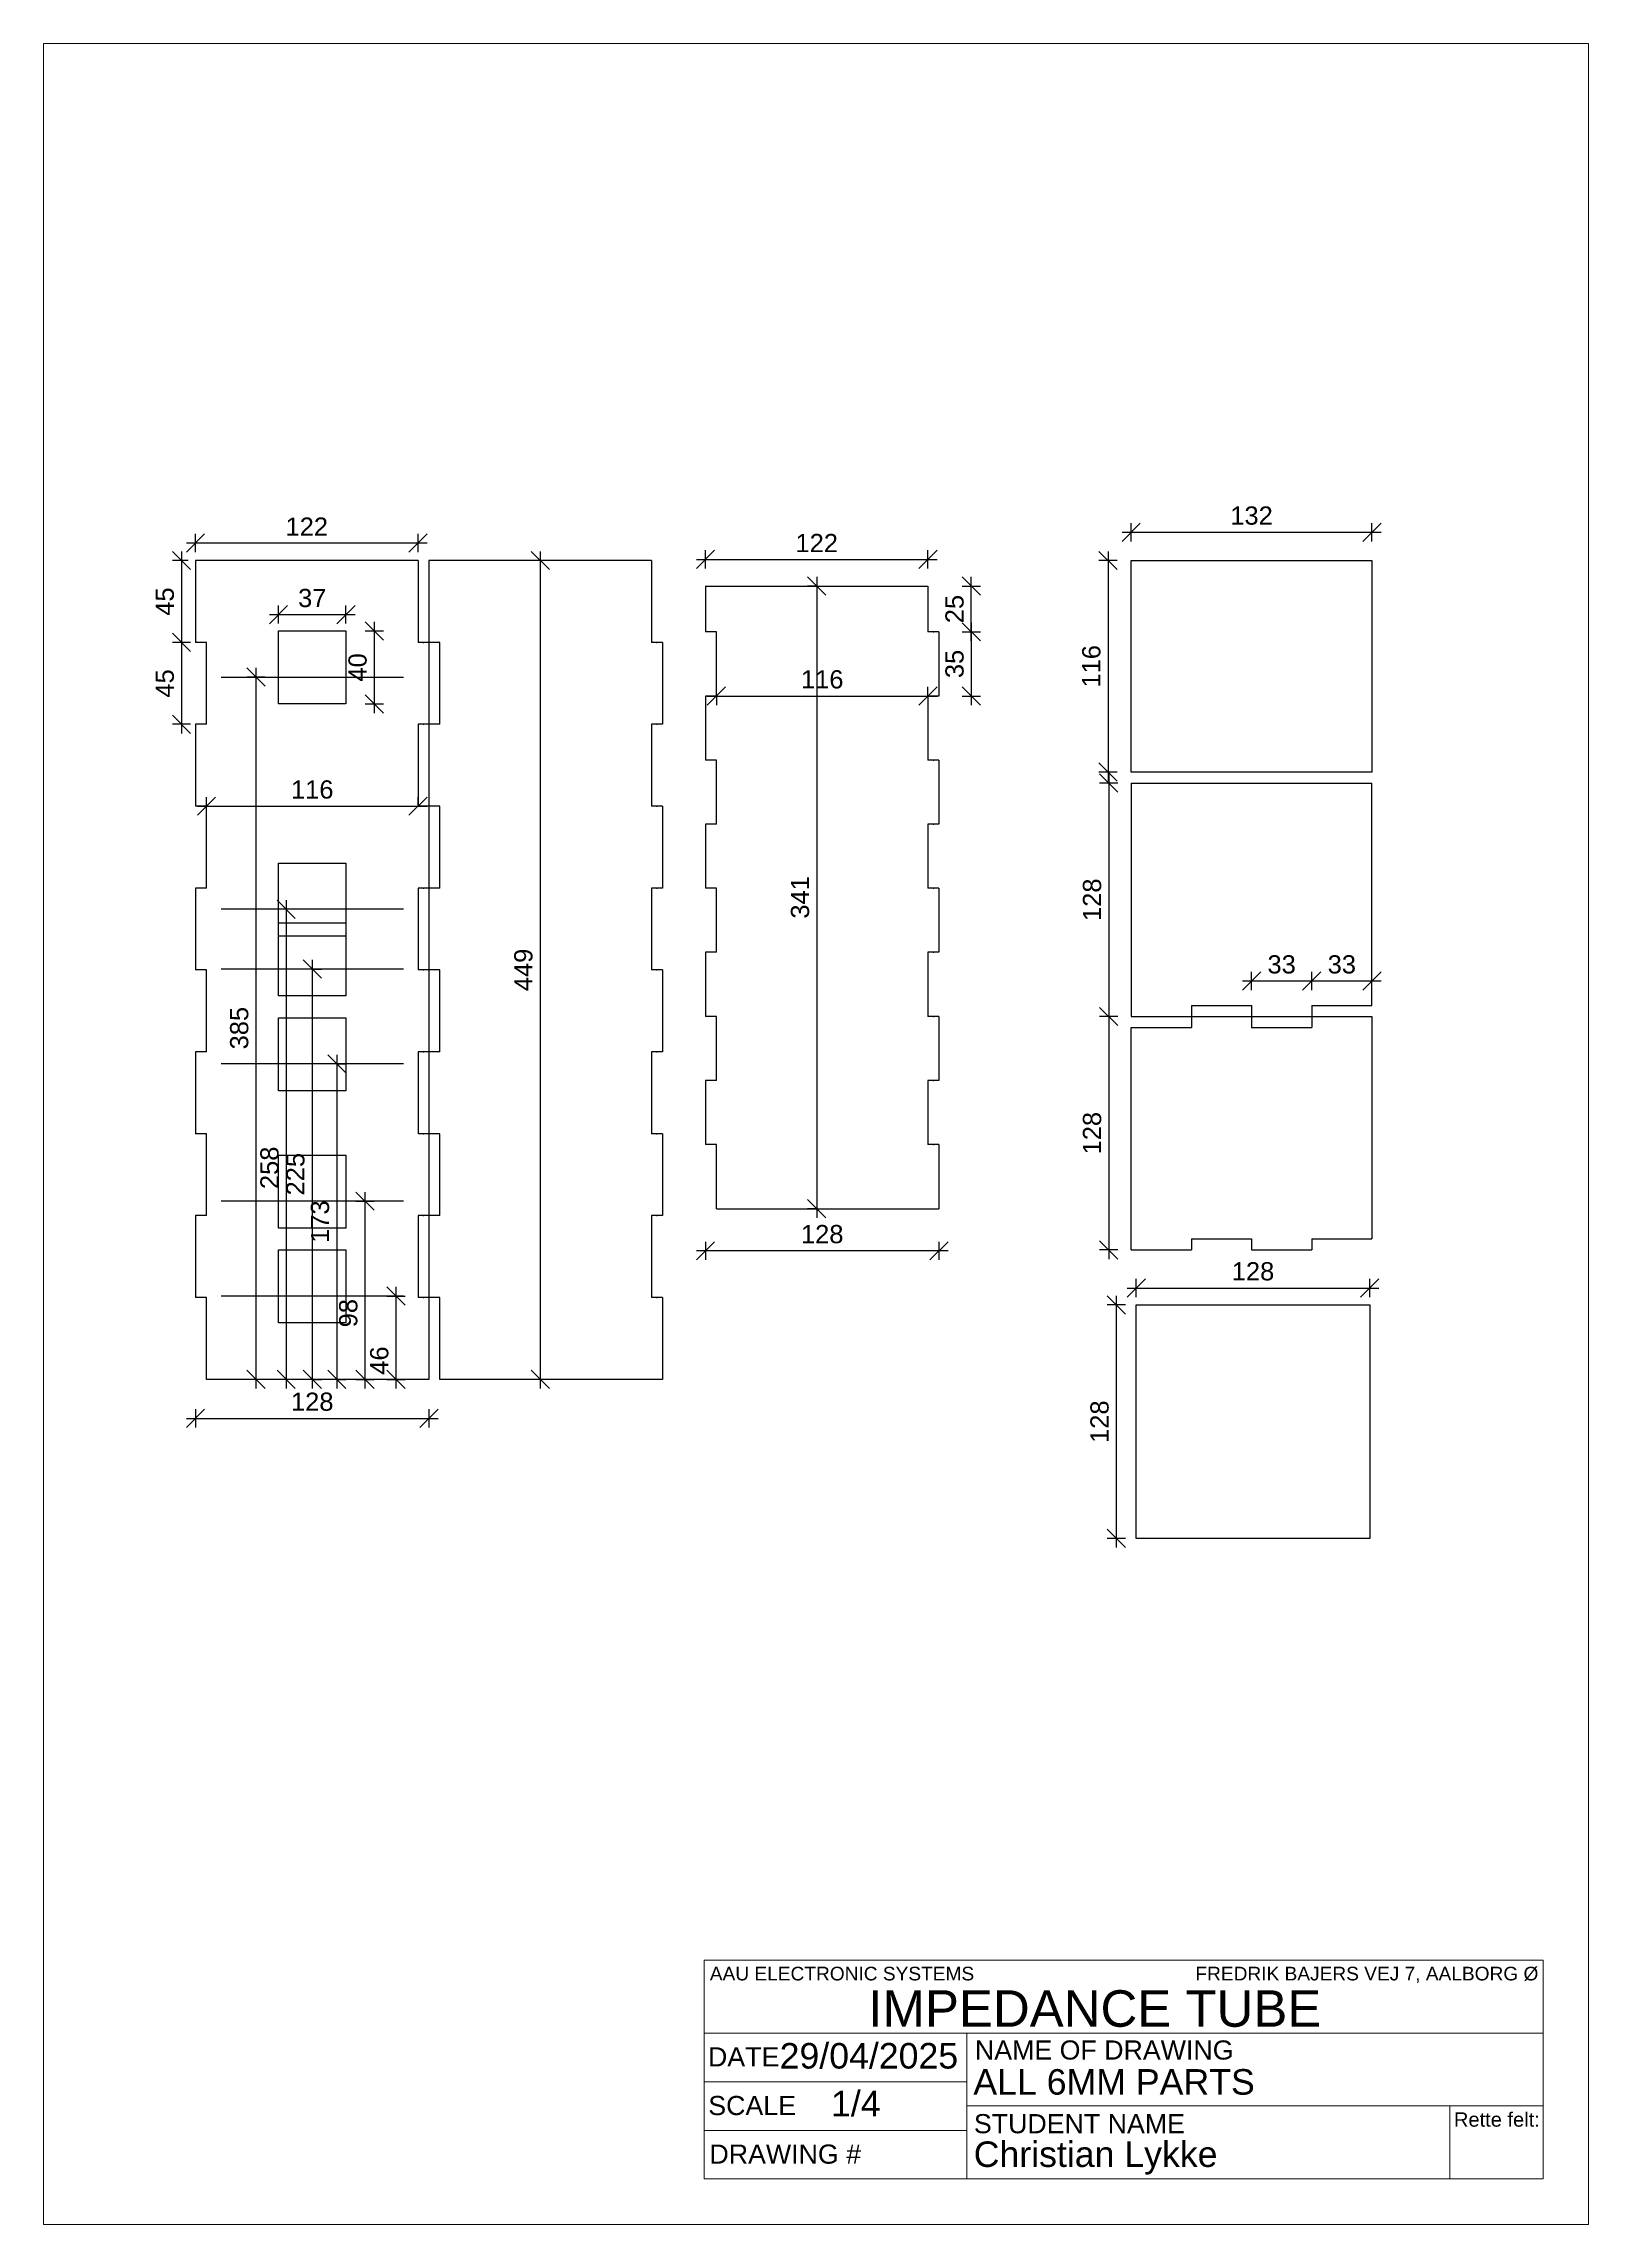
# Paper-space layout 'A4 stående' of a CAD drawing. Header units: millimetres. Extents: x -6 to 206, y -5 to 294.
# The model-space entities are those that its viewports show. They can reach past a viewport. Long polylines and large blocks are cut down to what shows.
import ezdxf

# ---------------------------------------------------------------- set-up
doc = ezdxf.new("R2010")
doc.units = ezdxf.units.MM
doc.layers.get('0').update_dxf_attribs({"lineweight": 25})
for name, color, linetype, lineweight in [('Mållinje (Afsætning af mål)', 4, 'Continuous', 9), ('Tegnehoved', 31, 'Continuous', 15), ('Tyk fuldstregslinje (Optegning)', 7, 'Continuous', 30), ('Tynd fuldstregslinje (Projektionslinje)', 30, 'Continuous', 9)]:
    doc.layers.add(name, color=color, linetype=linetype, lineweight=lineweight)
doc.layers.add('Usynling-linie-i-AutoCAD', color=4, linetype='Continuous', lineweight=9, plot=False)
doc.styles.add('Annotative', font='arial.ttf')
doc.dimstyles.new('Annotative', dxfattribs={"dimscale": 0, "dimtxt": 2.5, "dimasz": 2.5, "dimexe": 1.25, "dimexo": 1, "dimgap": 1, "dimtad": 1, "dimdec": 0, "dimzin": 0, "dimtxsty": 'Annotative', "dimblk": 'OBLIQUE', "dimcen": 1, "dimdle": 1.25, "dimadec": 0, "dimazin": 0, "dimtfac": 1, "dimtdec": 0, "dimtofl": 0, "dimtmove": 0, "dimatfit": 3, "dimfxl": 1.25, "dimfxlon": 1, "dimtolj": 1, "dimtzin": 0, "dimarcsym": 0})

# ---------------------------------------------------------------- blocks, each defined once
blk = doc.blocks.new('Tegningshoved 2013')
at = {"layer": 'Tegnehoved', "color": 7}
for p, q in [((-83.72, 16.86), (-119.73, 16.86)), ((-83.72, 10.19), (-119.73, 10.19))]:
    blk.add_line(p, q, dxfattribs=at)
blk.add_lwpolyline([(-119.73, 3.53), (-119.73, 33.53), (-4.73, 33.53), (-4.73, 3.53)], close=True, dxfattribs=at)
for points in [[(-119.73, 23.53), (-4.73, 23.53), (-4.73, 13.53), (-83.72, 13.53)], [(-83.72, 3.53), (-83.72, 23.53)], [(-17.49, 3.53), (-17.49, 13.53)]]:
    blk.add_lwpolyline(points, dxfattribs=at)
at = {"layer": 'Tegnehoved', "color": 7, "style": 'Annotative'}
for s, height, p in [('AAU ELECTRONIC SYSTEMS', 1.875, (-118.94, 30.74)), ('FREDRIK BAJERS VEJ 7, AALBORG Ø', 1.875, (-52.38, 30.74)), ('IMPEDANCE TUBE', 5, (-97.21, 24.39)), ('DATE', 2.625, (-119.19, 18.95)), ('NAME OF DRAWING', 2.625, (-82.6, 19.89)), ('SCALE', 2.625, (-119.15, 12.28)), ('STUDENT NAME', 2.625, (-82.74, 9.79)), ('Rette felt:', 1.9688, (-16.94, 10.69)), ('DRAWING #', 2.625, (-118.99, 5.62))]:
    blk.add_text(s, height=height, dxfattribs=at).set_placement(p)
for tag, p in [('DATO', (-109.37, 18.66)), ('EMNE', (-82.82, 15.08)), ('MÅL', (-102.33, 12.11)), ('TEGN', (-97.3, 5.36)), ('NAVN', (-82.77, 5.17))]:
    blk.add_attdef(tag, p, '', height=3.5, dxfattribs=at)
blk = doc.blocks.new('_Oblique')
at = {"color": 0, "linetype": 'ByBlock', "lineweight": -2}
blk.add_line((-0.5, -0.5), (0.5, 0.5), dxfattribs=at)
blk = doc.blocks.new('*D103')
at = {"layer": 'Defpoints', "color": 0, "transparency": 16777216}
for p in [(29242.2, 4450.3), (29242.2, 4404.6), (29274.6, 4404.6)]:
    blk.add_point(p, dxfattribs=at)
at = {"layer": 'Mållinje (Afsætning af mål)', "color": 0, "lineweight": -2, "transparency": 16777216}
for p, q in [((29269.6, 4450.3), (29279.6, 4450.3)), ((29274.6, 4455.3), (29274.6, 4399.6)), ((29269.6, 4404.6), (29279.6, 4404.6))]:
    blk.add_line(p, q, dxfattribs=at)
at = {"layer": 'Mållinje (Afsætning af mål)', "color": 0, "lineweight": -2, "transparency": 16777216, "xscale": 10, "yscale": 10, "zscale": 10}
for p, rotation in [((29274.6, 4450.3), 90), ((29274.6, 4404.6), 270)]:
    blk.add_blockref('_Oblique', p, dxfattribs=dict(at, rotation=rotation))
at = {"layer": 'Mållinje (Afsætning af mål)', "color": 0, "transparency": 16777216, "insert": (29265.5, 4414.9), "char_height": 10, "attachment_point": 5, "rotation": 90, "style": 'Annotative'}
blk.add_mtext('\\A1;46', dxfattribs=at)
blk = doc.blocks.new('*D100')
at = {"layer": 'Defpoints', "color": 0, "transparency": 16777216}
for p in [(29242.2, 4502.3), (29242.2, 4404.6), (29257.6, 4404.6)]:
    blk.add_point(p, dxfattribs=at)
at = {"layer": 'Mållinje (Afsætning af mål)', "color": 0, "lineweight": -2, "transparency": 16777216}
for p, q in [((29252.6, 4502.3), (29262.6, 4502.3)), ((29257.6, 4507.3), (29257.6, 4399.6)), ((29252.6, 4404.6), (29262.6, 4404.6))]:
    blk.add_line(p, q, dxfattribs=at)
at = {"layer": 'Mållinje (Afsætning af mål)', "color": 0, "lineweight": -2, "transparency": 16777216, "xscale": 10, "yscale": 10, "zscale": 10}
for p, rotation in [((29257.6, 4502.3), 90), ((29257.6, 4404.6), 270)]:
    blk.add_blockref('_Oblique', p, dxfattribs=dict(at, rotation=rotation))
at = {"layer": 'Mållinje (Afsætning af mål)', "color": 0, "transparency": 16777216, "insert": (29248.5, 4440.9), "char_height": 10, "attachment_point": 5, "rotation": 90, "style": 'Annotative'}
blk.add_mtext('\\A1;98', dxfattribs=at)
blk = doc.blocks.new('*D101')
at = {"layer": 'Defpoints', "color": 0, "transparency": 16777216}
for p in [(29242.2, 4577.6), (29242.2, 4404.6), (29242.2, 4404.6)]:
    blk.add_point(p, dxfattribs=at)
at = {"layer": 'Mållinje (Afsætning af mål)', "color": 0, "lineweight": -2, "transparency": 16777216}
for p, q in [((29242.2, 4582.6), (29242.2, 4399.6)), ((29242.2, 4577.6), (29247.2, 4577.6)), ((29242.2, 4404.6), (29247.2, 4404.6))]:
    blk.add_line(p, q, dxfattribs=at)
at = {"layer": 'Mållinje (Afsætning af mål)', "color": 0, "lineweight": -2, "transparency": 16777216, "xscale": 10, "yscale": 10, "zscale": 10}
for p, rotation in [((29242.2, 4577.6), 90), ((29242.2, 4404.6), 270)]:
    blk.add_blockref('_Oblique', p, dxfattribs=dict(at, rotation=rotation))
at = {"layer": 'Mållinje (Afsætning af mål)', "color": 0, "transparency": 16777216, "insert": (29233, 4491.1), "char_height": 10, "attachment_point": 5, "rotation": 90, "style": 'Annotative'}
blk.add_mtext('\\A1;173', dxfattribs=at)
blk = doc.blocks.new('*D102')
at = {"layer": 'Defpoints', "color": 0, "transparency": 16777216}
for p in [(29228.7, 4629.6), (29228.7, 4404.6), (29228.7, 4404.6)]:
    blk.add_point(p, dxfattribs=at)
at = {"layer": 'Mållinje (Afsætning af mål)', "color": 0, "lineweight": -2, "transparency": 16777216}
for p, q in [((29228.7, 4634.6), (29228.7, 4399.6)), ((29228.7, 4629.6), (29233.7, 4629.6)), ((29228.7, 4404.6), (29233.7, 4404.6))]:
    blk.add_line(p, q, dxfattribs=at)
at = {"layer": 'Mållinje (Afsætning af mål)', "color": 0, "lineweight": -2, "transparency": 16777216, "xscale": 10, "yscale": 10, "zscale": 10}
for p, rotation in [((29228.7, 4629.6), 90), ((29228.7, 4404.6), 270)]:
    blk.add_blockref('_Oblique', p, dxfattribs=dict(at, rotation=rotation))
at = {"layer": 'Mållinje (Afsætning af mål)', "color": 0, "transparency": 16777216, "insert": (29219.5, 4517.1), "char_height": 10, "attachment_point": 5, "rotation": 90, "style": 'Annotative'}
blk.add_mtext('\\A1;225', dxfattribs=at)
blk = doc.blocks.new('*D104')
at = {"layer": 'Defpoints', "color": 0, "transparency": 16777216}
for p in [(29228.7, 4662.4), (29214.4, 4404.6), (29228.7, 4404.6)]:
    blk.add_point(p, dxfattribs=at)
at = {"layer": 'Mållinje (Afsætning af mål)', "color": 0, "lineweight": -2, "transparency": 16777216}
for p, q in [((29214.4, 4667.4), (29214.4, 4399.6)), ((29219.4, 4662.4), (29209.4, 4662.4)), ((29219.4, 4404.6), (29209.4, 4404.6))]:
    blk.add_line(p, q, dxfattribs=at)
at = {"layer": 'Mållinje (Afsætning af mål)', "color": 0, "lineweight": -2, "transparency": 16777216, "xscale": 10, "yscale": 10, "zscale": 10}
for p, rotation in [((29214.4, 4662.4), 90), ((29214.4, 4404.6), 270)]:
    blk.add_blockref('_Oblique', p, dxfattribs=dict(at, rotation=rotation))
at = {"layer": 'Mållinje (Afsætning af mål)', "color": 0, "transparency": 16777216, "insert": (29205.3, 4520.6), "char_height": 10, "attachment_point": 5, "rotation": 90, "style": 'Annotative'}
blk.add_mtext('\\A1;258', dxfattribs=at)
blk = doc.blocks.new('*D105')
at = {"layer": 'Defpoints', "color": 0, "transparency": 16777216}
for p in [(29228.7, 4789.7), (29197.8, 4404.6), (29228.7, 4404.6)]:
    blk.add_point(p, dxfattribs=at)
at = {"layer": 'Mållinje (Afsætning af mål)', "color": 0, "lineweight": -2, "transparency": 16777216}
for p, q in [((29202.8, 4789.7), (29192.8, 4789.7)), ((29197.8, 4794.7), (29197.8, 4399.6)), ((29202.8, 4404.6), (29192.8, 4404.6))]:
    blk.add_line(p, q, dxfattribs=at)
at = {"layer": 'Mållinje (Afsætning af mål)', "color": 0, "lineweight": -2, "transparency": 16777216, "xscale": 10, "yscale": 10, "zscale": 10}
for p, rotation in [((29197.8, 4789.7), 90), ((29197.8, 4404.6), 270)]:
    blk.add_blockref('_Oblique', p, dxfattribs=dict(at, rotation=rotation))
at = {"layer": 'Mållinje (Afsætning af mål)', "color": 0, "transparency": 16777216, "insert": (29188.7, 4597.2), "char_height": 10, "attachment_point": 5, "rotation": 90, "style": 'Annotative'}
blk.add_mtext('\\A1;385', dxfattribs=at)
blk = doc.blocks.new('*D107')
at = {"layer": 'Defpoints', "color": 0, "transparency": 16777216}
for p in [(29164.7, 4863.2), (29164.7, 4853.6), (29286.7, 4853.6)]:
    blk.add_point(p, dxfattribs=at)
at = {"layer": 'Mållinje (Afsætning af mål)', "color": 0, "lineweight": -2, "transparency": 16777216}
for p, q in [((29164.7, 4858.2), (29164.7, 4868.2)), ((29286.7, 4858.2), (29286.7, 4868.2)), ((29291.7, 4863.2), (29159.7, 4863.2))]:
    blk.add_line(p, q, dxfattribs=at)
at = {"layer": 'Mållinje (Afsætning af mål)', "color": 0, "lineweight": -2, "transparency": 16777216, "xscale": 10, "yscale": 10, "zscale": 10, "rotation": 180}
blk.add_blockref('_Oblique', (29164.7, 4863.2), dxfattribs=at)
at = {"layer": 'Mållinje (Afsætning af mål)', "color": 0, "lineweight": -2, "transparency": 16777216, "xscale": 10, "yscale": 10, "zscale": 10}
blk.add_blockref('_Oblique', (29286.7, 4863.2), dxfattribs=at)
at = {"layer": 'Mållinje (Afsætning af mål)', "color": 0, "transparency": 16777216, "insert": (29225.7, 4872.2), "char_height": 10, "attachment_point": 5, "style": 'Annotative'}
blk.add_mtext('\\A1;122', dxfattribs=at)
blk = doc.blocks.new('*D109')
at = {"layer": 'Defpoints', "color": 0, "transparency": 16777216}
for p in [(29353.7, 4853.6), (29353.7, 4404.6), (29353.7, 4404.6)]:
    blk.add_point(p, dxfattribs=at)
at = {"layer": 'Mållinje (Afsætning af mål)', "color": 0, "lineweight": -2, "transparency": 16777216}
for p, q in [((29353.7, 4858.6), (29353.7, 4399.6)), ((29353.7, 4853.6), (29348.7, 4853.6)), ((29353.7, 4404.6), (29348.7, 4404.6))]:
    blk.add_line(p, q, dxfattribs=at)
at = {"layer": 'Mållinje (Afsætning af mål)', "color": 0, "lineweight": -2, "transparency": 16777216, "xscale": 10, "yscale": 10, "zscale": 10}
for p, rotation in [((29353.7, 4853.6), 90), ((29353.7, 4404.6), 270)]:
    blk.add_blockref('_Oblique', p, dxfattribs=dict(at, rotation=rotation))
at = {"layer": 'Mållinje (Afsætning af mål)', "color": 0, "transparency": 16777216, "insert": (29344.5, 4629.1), "char_height": 10, "attachment_point": 5, "rotation": 90, "style": 'Annotative'}
blk.add_mtext('\\A1;449', dxfattribs=at)
blk = doc.blocks.new('*D110')
at = {"layer": 'Defpoints', "color": 0, "transparency": 16777216}
for p in [(29164.7, 4853.6), (29157, 4808.7), (29164.7, 4808.7)]:
    blk.add_point(p, dxfattribs=at)
at = {"layer": 'Mållinje (Afsætning af mål)', "color": 0, "lineweight": -2, "transparency": 16777216}
for p, q in [((29157, 4858.6), (29157, 4803.7)), ((29160.7, 4853.6), (29152, 4853.6)), ((29160.7, 4808.7), (29152, 4808.7))]:
    blk.add_line(p, q, dxfattribs=at)
at = {"layer": 'Mållinje (Afsætning af mål)', "color": 0, "lineweight": -2, "transparency": 16777216, "xscale": 10, "yscale": 10, "zscale": 10}
for p, rotation in [((29157, 4853.6), 90), ((29157, 4808.7), 270)]:
    blk.add_blockref('_Oblique', p, dxfattribs=dict(at, rotation=rotation))
at = {"layer": 'Mållinje (Afsætning af mål)', "color": 0, "transparency": 16777216, "insert": (29147.9, 4831.1), "char_height": 10, "attachment_point": 5, "rotation": 90, "style": 'Annotative'}
blk.add_mtext('\\A1;45', dxfattribs=at)
blk = doc.blocks.new('*D111')
at = {"layer": 'Defpoints', "color": 0, "transparency": 16777216}
for p in [(29170.7, 4808.7), (29157, 4763.8), (29170.7, 4763.8)]:
    blk.add_point(p, dxfattribs=at)
at = {"layer": 'Mållinje (Afsætning af mål)', "color": 0, "lineweight": -2, "transparency": 16777216}
for p, q in [((29162, 4808.7), (29152, 4808.7)), ((29157, 4813.7), (29157, 4758.8)), ((29162, 4763.8), (29152, 4763.8))]:
    blk.add_line(p, q, dxfattribs=at)
at = {"layer": 'Mållinje (Afsætning af mål)', "color": 0, "lineweight": -2, "transparency": 16777216, "xscale": 10, "yscale": 10, "zscale": 10}
for p, rotation in [((29157, 4808.7), 90), ((29157, 4763.8), 270)]:
    blk.add_blockref('_Oblique', p, dxfattribs=dict(at, rotation=rotation))
at = {"layer": 'Mållinje (Afsætning af mål)', "color": 0, "transparency": 16777216, "insert": (29147.9, 4786.2), "char_height": 10, "attachment_point": 5, "rotation": 90, "style": 'Annotative'}
blk.add_mtext('\\A1;45', dxfattribs=at)
blk = doc.blocks.new('*D112')
at = {"layer": 'Defpoints', "color": 0, "transparency": 16777216}
for p in [(29210.2, 4823.9), (29210.2, 4815), (29247.2, 4815)]:
    blk.add_point(p, dxfattribs=at)
at = {"layer": 'Mållinje (Afsætning af mål)', "color": 0, "lineweight": -2, "transparency": 16777216}
for p, q in [((29252.2, 4823.9), (29205.2, 4823.9)), ((29210.2, 4819), (29210.2, 4828.9)), ((29247.2, 4819), (29247.2, 4828.9))]:
    blk.add_line(p, q, dxfattribs=at)
at = {"layer": 'Mållinje (Afsætning af mål)', "color": 0, "lineweight": -2, "transparency": 16777216, "xscale": 10, "yscale": 10, "zscale": 10, "rotation": 180}
blk.add_blockref('_Oblique', (29210.2, 4823.9), dxfattribs=at)
at = {"layer": 'Mållinje (Afsætning af mål)', "color": 0, "lineweight": -2, "transparency": 16777216, "xscale": 10, "yscale": 10, "zscale": 10}
blk.add_blockref('_Oblique', (29247.2, 4823.9), dxfattribs=at)
at = {"layer": 'Mållinje (Afsætning af mål)', "color": 0, "transparency": 16777216, "insert": (29228.7, 4833), "char_height": 10, "attachment_point": 5, "style": 'Annotative'}
blk.add_mtext('\\A1;37', dxfattribs=at)
blk = doc.blocks.new('*D113')
at = {"layer": 'Defpoints', "color": 0, "transparency": 16777216}
for p in [(29247.2, 4815), (29247.2, 4775), (29262.7, 4775)]:
    blk.add_point(p, dxfattribs=at)
at = {"layer": 'Mållinje (Afsætning af mål)', "color": 0, "lineweight": -2, "transparency": 16777216}
for p, q in [((29262.7, 4820), (29262.7, 4770)), ((29257.7, 4815), (29267.7, 4815)), ((29257.7, 4775), (29267.7, 4775))]:
    blk.add_line(p, q, dxfattribs=at)
at = {"layer": 'Mållinje (Afsætning af mål)', "color": 0, "lineweight": -2, "transparency": 16777216, "xscale": 10, "yscale": 10, "zscale": 10}
for p, rotation in [((29262.7, 4815), 90), ((29262.7, 4775), 270)]:
    blk.add_blockref('_Oblique', p, dxfattribs=dict(at, rotation=rotation))
at = {"layer": 'Mållinje (Afsætning af mål)', "color": 0, "transparency": 16777216, "insert": (29253.6, 4795), "char_height": 10, "attachment_point": 5, "rotation": 90, "style": 'Annotative'}
blk.add_mtext('\\A1;40', dxfattribs=at)
blk = doc.blocks.new('*D114')
at = {"layer": 'Defpoints', "color": 0, "transparency": 16777216}
for p in [(29164.7, 4449.5), (29292.7, 4449.5), (29292.7, 4383.2)]:
    blk.add_point(p, dxfattribs=at)
at = {"layer": 'Mållinje (Afsætning af mål)', "color": 0, "lineweight": -2, "transparency": 16777216}
for p, q in [((29159.7, 4383.2), (29297.7, 4383.2)), ((29164.7, 4388.2), (29164.7, 4378.2)), ((29292.7, 4388.2), (29292.7, 4378.2))]:
    blk.add_line(p, q, dxfattribs=at)
at = {"layer": 'Mållinje (Afsætning af mål)', "color": 0, "lineweight": -2, "transparency": 16777216, "xscale": 10, "yscale": 10, "zscale": 10, "rotation": 180}
blk.add_blockref('_Oblique', (29164.7, 4383.2), dxfattribs=at)
at = {"layer": 'Mållinje (Afsætning af mål)', "color": 0, "lineweight": -2, "transparency": 16777216, "xscale": 10, "yscale": 10, "zscale": 10}
blk.add_blockref('_Oblique', (29292.7, 4383.2), dxfattribs=at)
at = {"layer": 'Mållinje (Afsætning af mål)', "color": 0, "transparency": 16777216, "insert": (29228.7, 4392.3), "char_height": 10, "attachment_point": 5, "style": 'Annotative'}
blk.add_mtext('\\A1;128', dxfattribs=at)
blk = doc.blocks.new('*D115')
at = {"layer": 'Defpoints', "color": 0, "transparency": 16777216}
for p in [(29170.7, 4718.9), (29286.7, 4718.9), (29286.7, 4718.9)]:
    blk.add_point(p, dxfattribs=at)
at = {"layer": 'Mållinje (Afsætning af mål)', "color": 0, "lineweight": -2, "transparency": 16777216}
for p, q in [((29170.7, 4718.9), (29170.7, 4723.9)), ((29286.7, 4718.9), (29286.7, 4723.9)), ((29165.7, 4718.9), (29291.7, 4718.9))]:
    blk.add_line(p, q, dxfattribs=at)
at = {"layer": 'Mållinje (Afsætning af mål)', "color": 0, "lineweight": -2, "transparency": 16777216, "xscale": 10, "yscale": 10, "zscale": 10, "rotation": 180}
blk.add_blockref('_Oblique', (29170.7, 4718.9), dxfattribs=at)
at = {"layer": 'Mållinje (Afsætning af mål)', "color": 0, "lineweight": -2, "transparency": 16777216, "xscale": 10, "yscale": 10, "zscale": 10}
blk.add_blockref('_Oblique', (29286.7, 4718.9), dxfattribs=at)
at = {"layer": 'Mållinje (Afsætning af mål)', "color": 0, "transparency": 16777216, "insert": (29228.7, 4728), "char_height": 10, "attachment_point": 5, "style": 'Annotative'}
blk.add_mtext('\\A1;116', dxfattribs=at)
blk = doc.blocks.new('*D116')
at = {"layer": 'Defpoints', "color": 0, "transparency": 16777216}
for p in [(29566.3, 4854.2), (29444.3, 4839.6), (29566.3, 4839.6)]:
    blk.add_point(p, dxfattribs=at)
at = {"layer": 'Mållinje (Afsætning af mål)', "color": 0, "lineweight": -2, "transparency": 16777216}
for p, q in [((29444.3, 4849.2), (29444.3, 4859.2)), ((29566.3, 4849.2), (29566.3, 4859.2)), ((29439.3, 4854.2), (29571.3, 4854.2))]:
    blk.add_line(p, q, dxfattribs=at)
at = {"layer": 'Mållinje (Afsætning af mål)', "color": 0, "lineweight": -2, "transparency": 16777216, "xscale": 10, "yscale": 10, "zscale": 10, "rotation": 180}
blk.add_blockref('_Oblique', (29444.3, 4854.2), dxfattribs=at)
at = {"layer": 'Mållinje (Afsætning af mål)', "color": 0, "lineweight": -2, "transparency": 16777216, "xscale": 10, "yscale": 10, "zscale": 10}
blk.add_blockref('_Oblique', (29566.3, 4854.2), dxfattribs=at)
at = {"layer": 'Mållinje (Afsætning af mål)', "color": 0, "transparency": 16777216, "insert": (29505.3, 4863.2), "char_height": 10, "attachment_point": 5, "style": 'Annotative'}
blk.add_mtext('\\A1;122', dxfattribs=at)
blk = doc.blocks.new('*D117')
at = {"layer": 'Defpoints', "color": 0, "transparency": 16777216}
for p in [(29450.3, 4779.3), (29566.3, 4779.3), (29566.3, 4779.3)]:
    blk.add_point(p, dxfattribs=at)
at = {"layer": 'Mållinje (Afsætning af mål)', "color": 0, "lineweight": -2, "transparency": 16777216}
for p, q in [((29566.3, 4779.3), (29566.3, 4784.3)), ((29445.3, 4779.3), (29571.3, 4779.3)), ((29450.3, 4779.3), (29450.3, 4774.3))]:
    blk.add_line(p, q, dxfattribs=at)
at = {"layer": 'Mållinje (Afsætning af mål)', "color": 0, "lineweight": -2, "transparency": 16777216, "xscale": 10, "yscale": 10, "zscale": 10, "rotation": 180}
blk.add_blockref('_Oblique', (29450.3, 4779.3), dxfattribs=at)
at = {"layer": 'Mållinje (Afsætning af mål)', "color": 0, "lineweight": -2, "transparency": 16777216, "xscale": 10, "yscale": 10, "zscale": 10}
blk.add_blockref('_Oblique', (29566.3, 4779.3), dxfattribs=at)
at = {"layer": 'Mållinje (Afsætning af mål)', "color": 0, "transparency": 16777216, "insert": (29508.3, 4788.4), "char_height": 10, "attachment_point": 5, "style": 'Annotative'}
blk.add_mtext('\\A1;116', dxfattribs=at)
blk = doc.blocks.new('*D118')
at = {"layer": 'Defpoints', "color": 0, "transparency": 16777216}
for p in [(29566.3, 4839.6), (29590, 4839.6), (29566.3, 4814.5)]:
    blk.add_point(p, dxfattribs=at)
at = {"layer": 'Mållinje (Afsætning af mål)', "color": 0, "lineweight": -2, "transparency": 16777216}
for p, q in [((29590, 4809.5), (29590, 4844.6)), ((29585, 4839.6), (29595, 4839.6)), ((29585, 4814.5), (29595, 4814.5))]:
    blk.add_line(p, q, dxfattribs=at)
at = {"layer": 'Mållinje (Afsætning af mål)', "color": 0, "lineweight": -2, "transparency": 16777216, "xscale": 10, "yscale": 10, "zscale": 10}
for p, rotation in [((29590, 4839.6), 90), ((29590, 4814.5), 270)]:
    blk.add_blockref('_Oblique', p, dxfattribs=dict(at, rotation=rotation))
at = {"layer": 'Mållinje (Afsætning af mål)', "color": 0, "transparency": 16777216, "insert": (29580.9, 4827), "char_height": 10, "attachment_point": 5, "rotation": 90, "style": 'Annotative'}
blk.add_mtext('\\A1;25', dxfattribs=at)
blk = doc.blocks.new('*D119')
at = {"layer": 'Defpoints', "color": 0, "transparency": 16777216}
for p in [(29572.3, 4814.5), (29572.3, 4779.3), (29590, 4779.3)]:
    blk.add_point(p, dxfattribs=at)
at = {"layer": 'Mållinje (Afsætning af mål)', "color": 0, "lineweight": -2, "transparency": 16777216}
for p, q in [((29590, 4819.5), (29590, 4774.3)), ((29585, 4814.5), (29595, 4814.5)), ((29585, 4779.3), (29595, 4779.3))]:
    blk.add_line(p, q, dxfattribs=at)
at = {"layer": 'Mållinje (Afsætning af mål)', "color": 0, "lineweight": -2, "transparency": 16777216, "xscale": 10, "yscale": 10, "zscale": 10}
for p, rotation in [((29590, 4814.5), 90), ((29590, 4779.3), 270)]:
    blk.add_blockref('_Oblique', p, dxfattribs=dict(at, rotation=rotation))
at = {"layer": 'Mållinje (Afsætning af mål)', "color": 0, "transparency": 16777216, "insert": (29580.9, 4796.9), "char_height": 10, "attachment_point": 5, "rotation": 90, "style": 'Annotative'}
blk.add_mtext('\\A1;35', dxfattribs=at)
blk = doc.blocks.new('*D120')
at = {"layer": 'Defpoints', "color": 0, "transparency": 16777216}
for p in [(29505.3, 4839.6), (29505.3, 4498.2), (29505.3, 4498.2)]:
    blk.add_point(p, dxfattribs=at)
at = {"layer": 'Mållinje (Afsætning af mål)', "color": 0, "lineweight": -2, "transparency": 16777216}
for p, q in [((29505.3, 4844.6), (29505.3, 4493.2)), ((29505.3, 4839.6), (29500.3, 4839.6)), ((29505.3, 4498.2), (29500.3, 4498.2))]:
    blk.add_line(p, q, dxfattribs=at)
at = {"layer": 'Mållinje (Afsætning af mål)', "color": 0, "lineweight": -2, "transparency": 16777216, "xscale": 10, "yscale": 10, "zscale": 10}
for p, rotation in [((29505.3, 4839.6), 90), ((29505.3, 4498.2), 270)]:
    blk.add_blockref('_Oblique', p, dxfattribs=dict(at, rotation=rotation))
at = {"layer": 'Mållinje (Afsætning af mål)', "color": 0, "transparency": 16777216, "insert": (29496.2, 4668.9), "char_height": 10, "attachment_point": 5, "rotation": 90, "style": 'Annotative'}
blk.add_mtext('\\A1;341', dxfattribs=at)
blk = doc.blocks.new('*D121')
at = {"layer": 'Defpoints', "color": 0, "transparency": 16777216}
for p in [(29444.3, 4498.2), (29572.3, 4498.2), (29444.3, 4475.1)]:
    blk.add_point(p, dxfattribs=at)
at = {"layer": 'Mållinje (Afsætning af mål)', "color": 0, "lineweight": -2, "transparency": 16777216}
for p, q in [((29577.3, 4475.1), (29439.3, 4475.1)), ((29444.3, 4480.1), (29444.3, 4470.1)), ((29572.3, 4480.1), (29572.3, 4470.1))]:
    blk.add_line(p, q, dxfattribs=at)
at = {"layer": 'Mållinje (Afsætning af mål)', "color": 0, "lineweight": -2, "transparency": 16777216, "xscale": 10, "yscale": 10, "zscale": 10, "rotation": 180.0000000000008}
blk.add_blockref('_Oblique', (29444.3, 4475.1), dxfattribs=at)
at = {"layer": 'Mållinje (Afsætning af mål)', "color": 0, "lineweight": -2, "transparency": 16777216, "xscale": 10, "yscale": 10, "zscale": 10}
blk.add_blockref('_Oblique', (29572.3, 4475.1), dxfattribs=at)
at = {"layer": 'Mållinje (Afsætning af mål)', "color": 0, "transparency": 16777216, "insert": (29508.3, 4484.2), "char_height": 10, "attachment_point": 5, "style": 'Annotative'}
blk.add_mtext('\\A1;128', dxfattribs=at)
blk = doc.blocks.new('*D122')
at = {"layer": 'Defpoints', "color": 0, "transparency": 16777216}
for p in [(29809.7, 4869.1), (29677.7, 4853.6), (29809.7, 4853.6)]:
    blk.add_point(p, dxfattribs=at)
at = {"layer": 'Mållinje (Afsætning af mål)', "color": 0, "lineweight": -2, "transparency": 16777216}
for p, q in [((29672.7, 4869.1), (29814.7, 4869.1)), ((29677.7, 4864.1), (29677.7, 4874.1)), ((29809.7, 4864.1), (29809.7, 4874.1))]:
    blk.add_line(p, q, dxfattribs=at)
at = {"layer": 'Mållinje (Afsætning af mål)', "color": 0, "lineweight": -2, "transparency": 16777216, "xscale": 10, "yscale": 10, "zscale": 10, "rotation": 180}
blk.add_blockref('_Oblique', (29677.7, 4869.1), dxfattribs=at)
at = {"layer": 'Mållinje (Afsætning af mål)', "color": 0, "lineweight": -2, "transparency": 16777216, "xscale": 10, "yscale": 10, "zscale": 10}
blk.add_blockref('_Oblique', (29809.7, 4869.1), dxfattribs=at)
at = {"layer": 'Mållinje (Afsætning af mål)', "color": 0, "transparency": 16777216, "insert": (29743.7, 4878.2), "char_height": 10, "attachment_point": 5, "style": 'Annotative'}
blk.add_mtext('\\A1;132', dxfattribs=at)
blk = doc.blocks.new('*D123')
at = {"layer": 'Defpoints', "color": 0, "transparency": 16777216}
for p in [(29677.7, 4853.6), (29665, 4737.6), (29677.7, 4737.6)]:
    blk.add_point(p, dxfattribs=at)
at = {"layer": 'Mållinje (Afsætning af mål)', "color": 0, "lineweight": -2, "transparency": 16777216}
for p, q in [((29665, 4858.6), (29665, 4732.6)), ((29670, 4853.6), (29660, 4853.6)), ((29670, 4737.6), (29660, 4737.6))]:
    blk.add_line(p, q, dxfattribs=at)
at = {"layer": 'Mållinje (Afsætning af mål)', "color": 0, "lineweight": -2, "transparency": 16777216, "xscale": 10, "yscale": 10, "zscale": 10}
for p, rotation in [((29665, 4853.6), 90), ((29665, 4737.6), 270)]:
    blk.add_blockref('_Oblique', p, dxfattribs=dict(at, rotation=rotation))
at = {"layer": 'Mållinje (Afsætning af mål)', "color": 0, "transparency": 16777216, "insert": (29655.9, 4795.6), "char_height": 10, "attachment_point": 5, "rotation": 90, "style": 'Annotative'}
blk.add_mtext('\\A1;116', dxfattribs=at)
blk = doc.blocks.new('*D124')
at = {"layer": 'Defpoints', "color": 0, "transparency": 16777216}
for p in [(29677.7, 4731.6), (29665.4, 4603.6), (29677.7, 4603.6)]:
    blk.add_point(p, dxfattribs=at)
at = {"layer": 'Mållinje (Afsætning af mål)', "color": 0, "lineweight": -2, "transparency": 16777216}
for p, q in [((29665.4, 4736.6), (29665.4, 4598.6)), ((29670.4, 4731.6), (29660.4, 4731.6)), ((29670.4, 4603.6), (29660.4, 4603.6))]:
    blk.add_line(p, q, dxfattribs=at)
at = {"layer": 'Mållinje (Afsætning af mål)', "color": 0, "lineweight": -2, "transparency": 16777216, "xscale": 10, "yscale": 10, "zscale": 10}
for p, rotation in [((29665.4, 4731.6), 90), ((29665.4, 4603.6), 270)]:
    blk.add_blockref('_Oblique', p, dxfattribs=dict(at, rotation=rotation))
at = {"layer": 'Mållinje (Afsætning af mål)', "color": 0, "transparency": 16777216, "insert": (29656.3, 4667.6), "char_height": 10, "attachment_point": 5, "rotation": 90, "style": 'Annotative'}
blk.add_mtext('\\A1;128', dxfattribs=at)
blk = doc.blocks.new('*D125')
at = {"layer": 'Defpoints', "color": 0, "transparency": 16777216}
for p in [(29776.7, 4623), (29776.7, 4609.6), (29809.7, 4609.6)]:
    blk.add_point(p, dxfattribs=at)
at = {"layer": 'Mållinje (Afsætning af mål)', "color": 0, "lineweight": -2, "transparency": 16777216}
for p, q in [((29776.7, 4618), (29776.7, 4628)), ((29809.7, 4618), (29809.7, 4628)), ((29814.7, 4623), (29771.7, 4623))]:
    blk.add_line(p, q, dxfattribs=at)
at = {"layer": 'Mållinje (Afsætning af mål)', "color": 0, "lineweight": -2, "transparency": 16777216, "xscale": 10, "yscale": 10, "zscale": 10, "rotation": 180}
blk.add_blockref('_Oblique', (29776.7, 4623), dxfattribs=at)
at = {"layer": 'Mållinje (Afsætning af mål)', "color": 0, "lineweight": -2, "transparency": 16777216, "xscale": 10, "yscale": 10, "zscale": 10}
blk.add_blockref('_Oblique', (29809.7, 4623), dxfattribs=at)
at = {"layer": 'Mållinje (Afsætning af mål)', "color": 0, "transparency": 16777216, "insert": (29793.2, 4632.1), "char_height": 10, "attachment_point": 5, "style": 'Annotative'}
blk.add_mtext('\\A1;33', dxfattribs=at)
blk = doc.blocks.new('*D126')
at = {"layer": 'Defpoints', "color": 0, "transparency": 16777216}
for p in [(29743.7, 4623), (29743.7, 4609.6), (29776.7, 4609.6)]:
    blk.add_point(p, dxfattribs=at)
at = {"layer": 'Mållinje (Afsætning af mål)', "color": 0, "lineweight": -2, "transparency": 16777216}
for p, q in [((29743.7, 4618), (29743.7, 4628)), ((29776.7, 4618), (29776.7, 4628)), ((29781.7, 4623), (29738.7, 4623))]:
    blk.add_line(p, q, dxfattribs=at)
at = {"layer": 'Mållinje (Afsætning af mål)', "color": 0, "lineweight": -2, "transparency": 16777216, "xscale": 10, "yscale": 10, "zscale": 10, "rotation": 180}
blk.add_blockref('_Oblique', (29743.7, 4623), dxfattribs=at)
at = {"layer": 'Mållinje (Afsætning af mål)', "color": 0, "lineweight": -2, "transparency": 16777216, "xscale": 10, "yscale": 10, "zscale": 10}
blk.add_blockref('_Oblique', (29776.7, 4623), dxfattribs=at)
at = {"layer": 'Mållinje (Afsætning af mål)', "color": 0, "transparency": 16777216, "insert": (29760.2, 4632.1), "char_height": 10, "attachment_point": 5, "style": 'Annotative'}
blk.add_mtext('\\A1;33', dxfattribs=at)
blk = doc.blocks.new('*D127')
at = {"layer": 'Defpoints', "color": 0, "transparency": 16777216}
for p in [(29809.7, 4603.6), (29665.4, 4475.6), (29809.7, 4475.6)]:
    blk.add_point(p, dxfattribs=at)
at = {"layer": 'Mållinje (Afsætning af mål)', "color": 0, "lineweight": -2, "transparency": 16777216}
for p, q in [((29665.4, 4608.6), (29665.4, 4470.6)), ((29670.4, 4603.6), (29660.4, 4603.6)), ((29670.4, 4475.6), (29660.4, 4475.6))]:
    blk.add_line(p, q, dxfattribs=at)
at = {"layer": 'Mållinje (Afsætning af mål)', "color": 0, "lineweight": -2, "transparency": 16777216, "xscale": 10, "yscale": 10, "zscale": 10}
for p, rotation in [((29665.4, 4603.6), 90), ((29665.4, 4475.6), 270)]:
    blk.add_blockref('_Oblique', p, dxfattribs=dict(at, rotation=rotation))
at = {"layer": 'Mållinje (Afsætning af mål)', "color": 0, "transparency": 16777216, "insert": (29656.3, 4539.6), "char_height": 10, "attachment_point": 5, "rotation": 90, "style": 'Annotative'}
blk.add_mtext('\\A1;128', dxfattribs=at)
blk = doc.blocks.new('*D128')
at = {"layer": 'Defpoints', "color": 0, "transparency": 16777216}
for p in [(29808.5, 4454.7), (29680.5, 4445.4), (29808.5, 4445.4)]:
    blk.add_point(p, dxfattribs=at)
at = {"layer": 'Mållinje (Afsætning af mål)', "color": 0, "lineweight": -2, "transparency": 16777216}
for p, q in [((29675.5, 4454.7), (29813.5, 4454.7)), ((29680.5, 4449.7), (29680.5, 4459.7)), ((29808.5, 4449.7), (29808.5, 4459.7))]:
    blk.add_line(p, q, dxfattribs=at)
at = {"layer": 'Mållinje (Afsætning af mål)', "color": 0, "lineweight": -2, "transparency": 16777216, "xscale": 10, "yscale": 10, "zscale": 10, "rotation": 180}
blk.add_blockref('_Oblique', (29680.5, 4454.7), dxfattribs=at)
at = {"layer": 'Mållinje (Afsætning af mål)', "color": 0, "lineweight": -2, "transparency": 16777216, "xscale": 10, "yscale": 10, "zscale": 10}
blk.add_blockref('_Oblique', (29808.5, 4454.7), dxfattribs=at)
at = {"layer": 'Mållinje (Afsætning af mål)', "color": 0, "transparency": 16777216, "insert": (29744.5, 4463.8), "char_height": 10, "attachment_point": 5, "style": 'Annotative'}
blk.add_mtext('\\A1;128', dxfattribs=at)
blk = doc.blocks.new('*D129')
at = {"layer": 'Defpoints', "color": 0, "transparency": 16777216}
for p in [(29680.5, 4445.4), (29669.5, 4317.4), (29680.5, 4317.4)]:
    blk.add_point(p, dxfattribs=at)
at = {"layer": 'Mållinje (Afsætning af mål)', "color": 0, "lineweight": -2, "transparency": 16777216}
for p, q in [((29669.5, 4450.4), (29669.5, 4312.4)), ((29674.5, 4445.4), (29664.5, 4445.4)), ((29674.5, 4317.4), (29664.5, 4317.4))]:
    blk.add_line(p, q, dxfattribs=at)
at = {"layer": 'Mållinje (Afsætning af mål)', "color": 0, "lineweight": -2, "transparency": 16777216, "xscale": 10, "yscale": 10, "zscale": 10}
for p, rotation in [((29669.5, 4445.4), 90), ((29669.5, 4317.4), 270)]:
    blk.add_blockref('_Oblique', p, dxfattribs=dict(at, rotation=rotation))
at = {"layer": 'Mållinje (Afsætning af mål)', "color": 0, "transparency": 16777216, "insert": (29660.4, 4381.4), "char_height": 10, "attachment_point": 5, "rotation": 90, "style": 'Annotative'}
blk.add_mtext('\\A1;128', dxfattribs=at)

msp = doc.modelspace()

# ---------------------------------------------------------------- linework, layer by layer
at = {"layer": 'Tyk fuldstregslinje (Optegning)'}
for p, q in [((29286.7, 4853.6), (29164.7, 4853.6)), ((29164.7, 4853.6), (29164.7, 4808.7)), ((29286.7, 4853.6), (29286.7, 4808.7)), ((29414.7, 4853.6), (29292.7, 4853.6)), ((29292.7, 4853.6), (29292.7, 4808.7)), ((29414.7, 4853.6), (29414.7, 4808.7)), ((29677.7, 4853.6), (29809.7, 4853.6)), ((29677.7, 4737.6), (29677.7, 4853.6)), ((29809.7, 4853.6), (29809.7, 4737.6)), ((29444.3, 4839.6), (29566.3, 4839.6)), ((29444.3, 4839.6), (29444.3, 4814.5)), ((29566.3, 4839.6), (29566.3, 4814.5)), ((29170.7, 4808.7), (29164.7, 4808.7)), ((29170.7, 4763.8), (29170.7, 4808.7)), ((29210.2, 4775), (29210.2, 4815)), ((29210.2, 4815), (29247.2, 4815)), ((29247.2, 4815), (29247.2, 4775)), ((29292.7, 4808.7), (29286.7, 4808.7)), ((29292.7, 4808.7), (29292.7, 4763.8)), ((29298.7, 4808.7), (29292.7, 4808.7)), ((29298.7, 4763.8), (29298.7, 4808.7)), ((29420.7, 4808.7), (29414.7, 4808.7)), ((29420.7, 4808.7), (29420.7, 4763.8)), ((29450.3, 4814.5), (29444.3, 4814.5)), ((29450.3, 4779.3), (29450.3, 4814.5)), ((29572.3, 4814.5), (29566.3, 4814.5)), ((29572.3, 4814.5), (29572.3, 4779.3)), ((29247.2, 4775), (29210.2, 4775)), ((29444.3, 4779.3), (29444.3, 4744.2)), ((29450.3, 4779.3), (29444.3, 4779.3)), ((29566.3, 4779.3), (29566.3, 4744.2)), ((29572.3, 4779.3), (29566.3, 4779.3)), ((29164.7, 4763.8), (29164.7, 4718.9)), ((29170.7, 4763.8), (29164.7, 4763.8)), ((29286.7, 4763.8), (29286.7, 4718.9)), ((29292.7, 4763.8), (29286.7, 4763.8)), ((29292.7, 4763.8), (29292.7, 4718.9)), ((29298.7, 4763.8), (29292.7, 4763.8)), ((29414.7, 4763.8), (29414.7, 4718.9)), ((29420.7, 4763.8), (29414.7, 4763.8)), ((29450.3, 4744.2), (29444.3, 4744.2)), ((29450.3, 4709), (29450.3, 4744.2)), ((29572.3, 4744.2), (29566.3, 4744.2)), ((29572.3, 4744.2), (29572.3, 4709)), ((29809.7, 4737.6), (29677.7, 4737.6)), ((29677.7, 4731.6), (29809.7, 4731.6)), ((29677.7, 4731.6), (29677.7, 4603.6)), ((29809.7, 4609.6), (29809.7, 4731.6)), ((29170.7, 4718.9), (29164.7, 4718.9)), ((29170.7, 4674), (29170.7, 4718.9)), ((29292.7, 4718.9), (29286.7, 4718.9)), ((29292.7, 4718.9), (29292.7, 4674)), ((29298.7, 4718.9), (29292.7, 4718.9)), ((29298.7, 4674), (29298.7, 4718.9)), ((29420.7, 4718.9), (29414.7, 4718.9)), ((29420.7, 4718.9), (29420.7, 4674)), ((29444.3, 4709), (29444.3, 4673.9)), ((29450.3, 4709), (29444.3, 4709)), ((29566.3, 4709), (29566.3, 4673.9)), ((29572.3, 4709), (29566.3, 4709)), ((29210.2, 4647.7), (29210.2, 4687.7)), ((29210.2, 4687.7), (29247.2, 4687.7)), ((29247.2, 4687.7), (29247.2, 4647.7)), ((29164.7, 4674), (29164.7, 4629.1)), ((29170.7, 4674), (29164.7, 4674)), ((29286.7, 4674), (29286.7, 4629.1)), ((29292.7, 4674), (29286.7, 4674)), ((29292.7, 4674), (29292.7, 4629.1)), ((29298.7, 4674), (29292.7, 4674)), ((29414.7, 4674), (29414.7, 4629.1)), ((29420.7, 4674), (29414.7, 4674)), ((29450.3, 4673.9), (29444.3, 4673.9)), ((29450.3, 4638.8), (29450.3, 4673.9)), ((29572.3, 4673.9), (29566.3, 4673.9)), ((29572.3, 4673.9), (29572.3, 4638.8)), ((29210.2, 4614.9), (29210.2, 4654.9)), ((29210.2, 4654.9), (29247.2, 4654.9)), ((29247.2, 4654.9), (29247.2, 4614.9)), ((29247.2, 4647.7), (29210.2, 4647.7)), ((29170.7, 4629.1), (29164.7, 4629.1)), ((29170.7, 4584.2), (29170.7, 4629.1)), ((29292.7, 4629.1), (29286.7, 4629.1)), ((29292.7, 4629.1), (29292.7, 4584.2)), ((29298.7, 4629.1), (29292.7, 4629.1)), ((29298.7, 4584.2), (29298.7, 4629.1)), ((29420.7, 4629.1), (29414.7, 4629.1)), ((29420.7, 4629.1), (29420.7, 4584.2)), ((29444.3, 4638.8), (29444.3, 4603.6)), ((29450.3, 4638.8), (29444.3, 4638.8)), ((29566.3, 4638.8), (29566.3, 4603.6)), ((29572.3, 4638.8), (29566.3, 4638.8)), ((29247.2, 4614.9), (29210.2, 4614.9)), ((29710.7, 4609.6), (29743.7, 4609.6)), ((29710.7, 4609.6), (29710.7, 4603.6)), ((29743.7, 4609.6), (29743.7, 4603.6)), ((29776.7, 4609.6), (29809.7, 4609.6)), ((29776.7, 4609.6), (29776.7, 4603.6)), ((29210.2, 4562.9), (29210.2, 4602.9)), ((29210.2, 4602.9), (29247.2, 4602.9)), ((29247.2, 4602.9), (29247.2, 4562.9)), ((29450.3, 4603.6), (29444.3, 4603.6)), ((29450.3, 4568.5), (29450.3, 4603.6)), ((29572.3, 4603.6), (29566.3, 4603.6)), ((29572.3, 4603.6), (29572.3, 4568.5)), ((29677.7, 4603.6), (29710.7, 4603.6)), ((29677.7, 4597.6), (29710.7, 4597.6)), ((29677.7, 4475.6), (29677.7, 4597.6)), ((29710.7, 4603.6), (29743.7, 4603.6)), ((29710.7, 4603.6), (29710.7, 4597.6)), ((29743.7, 4603.6), (29776.7, 4603.6)), ((29743.7, 4603.6), (29743.7, 4597.6)), ((29743.7, 4597.6), (29776.7, 4597.6)), ((29776.7, 4603.6), (29809.7, 4603.6)), ((29776.7, 4603.6), (29776.7, 4597.6)), ((29809.7, 4603.6), (29809.7, 4481.6)), ((29164.7, 4584.2), (29164.7, 4539.3)), ((29170.7, 4584.2), (29164.7, 4584.2)), ((29286.7, 4584.2), (29286.7, 4539.3)), ((29292.7, 4584.2), (29286.7, 4584.2)), ((29292.7, 4584.2), (29292.7, 4539.3)), ((29298.7, 4584.2), (29292.7, 4584.2)), ((29414.7, 4584.2), (29414.7, 4539.3)), ((29420.7, 4584.2), (29414.7, 4584.2)), ((29444.3, 4568.5), (29444.3, 4533.3)), ((29450.3, 4568.5), (29444.3, 4568.5)), ((29566.3, 4568.5), (29566.3, 4533.3)), ((29572.3, 4568.5), (29566.3, 4568.5)), ((29247.2, 4562.9), (29210.2, 4562.9)), ((29170.7, 4539.3), (29164.7, 4539.3)), ((29170.7, 4494.4), (29170.7, 4539.3)), ((29292.7, 4539.3), (29286.7, 4539.3)), ((29292.7, 4539.3), (29292.7, 4494.4)), ((29298.7, 4539.3), (29292.7, 4539.3)), ((29298.7, 4494.4), (29298.7, 4539.3)), ((29420.7, 4539.3), (29414.7, 4539.3)), ((29420.7, 4539.3), (29420.7, 4494.4)), ((29450.3, 4533.3), (29444.3, 4533.3)), ((29450.3, 4498.2), (29450.3, 4533.3)), ((29572.3, 4533.3), (29566.3, 4533.3)), ((29572.3, 4533.3), (29572.3, 4498.2)), ((29210.2, 4487.6), (29210.2, 4527.6)), ((29210.2, 4527.6), (29247.2, 4527.6)), ((29247.2, 4527.6), (29247.2, 4487.6)), ((29450.3, 4498.2), (29572.3, 4498.2)), ((29164.7, 4494.4), (29164.7, 4449.5)), ((29170.7, 4494.4), (29164.7, 4494.4)), ((29247.2, 4487.6), (29210.2, 4487.6)), ((29286.7, 4494.4), (29286.7, 4449.5)), ((29292.7, 4494.4), (29286.7, 4494.4)), ((29292.7, 4494.4), (29292.7, 4449.5)), ((29298.7, 4494.4), (29292.7, 4494.4)), ((29414.7, 4494.4), (29414.7, 4449.5)), ((29420.7, 4494.4), (29414.7, 4494.4)), ((29210.2, 4435.6), (29210.2, 4475.6)), ((29210.2, 4475.6), (29247.2, 4475.6)), ((29247.2, 4475.6), (29247.2, 4435.6)), ((29677.7, 4475.6), (29710.7, 4475.6)), ((29710.7, 4481.6), (29743.7, 4481.6)), ((29710.7, 4481.6), (29710.7, 4475.6)), ((29743.7, 4481.6), (29743.7, 4475.6)), ((29743.7, 4475.6), (29776.7, 4475.6)), ((29776.7, 4481.6), (29809.7, 4481.6)), ((29776.7, 4481.6), (29776.7, 4475.6)), ((29170.7, 4449.5), (29164.7, 4449.5)), ((29170.7, 4404.6), (29170.7, 4449.5)), ((29292.7, 4449.5), (29286.7, 4449.5)), ((29292.7, 4449.5), (29292.7, 4404.6)), ((29298.7, 4449.5), (29292.7, 4449.5)), ((29298.7, 4404.6), (29298.7, 4449.5)), ((29420.7, 4449.5), (29414.7, 4449.5)), ((29420.7, 4449.5), (29420.7, 4404.6)), ((29680.5, 4445.4), (29808.5, 4445.4)), ((29680.5, 4317.4), (29680.5, 4445.4)), ((29808.5, 4445.4), (29808.5, 4317.4)), ((29247.2, 4435.6), (29210.2, 4435.6)), ((29292.7, 4404.6), (29170.7, 4404.6)), ((29420.7, 4404.6), (29298.7, 4404.6)), ((29808.5, 4317.4), (29680.5, 4317.4))]:
    msp.add_line(p, q, dxfattribs=at)
at = {"layer": 'Tyk fuldstregslinje (Optegning)', "color": 3}
for p, q in [((29178.7, 4789.7), (29278.7, 4789.7)), ((29278.7, 4662.4), (29178.7, 4662.4))]:
    msp.add_line(p, q, dxfattribs=at)
at = {"layer": 'Tyk fuldstregslinje (Optegning)', "color": 5}
for p, q in [((29278.7, 4629.6), (29178.7, 4629.6)), ((29278.7, 4502.3), (29178.7, 4502.3))]:
    msp.add_line(p, q, dxfattribs=at)
at = {"layer": 'Tyk fuldstregslinje (Optegning)', "color": 1}
for p, q in [((29278.7, 4577.6), (29178.7, 4577.6)), ((29278.7, 4450.3), (29178.7, 4450.3))]:
    msp.add_line(p, q, dxfattribs=at)
at = {"layer": 'Tyk fuldstregslinje (Optegning)'}
for p in [(29289.7, 4808.7), (29417.7, 4808.7), (29569.3, 4814.5), (29569.3, 4779.3), (29289.7, 4763.8), (29417.7, 4763.8), (29569.3, 4744.2), (29289.7, 4718.9), (29417.7, 4718.9), (29569.3, 4709), (29289.7, 4674), (29417.7, 4674), (29569.3, 4673.9), (29289.7, 4629.1), (29417.7, 4629.1), (29569.3, 4638.8), (29569.3, 4603.6), (29289.7, 4584.2), (29417.7, 4584.2), (29569.3, 4568.5), (29289.7, 4539.3), (29417.7, 4539.3), (29569.3, 4533.3), (29289.7, 4494.4), (29417.7, 4494.4), (29289.7, 4449.5), (29417.7, 4449.5)]:
    msp.add_point(p, dxfattribs=at)

# ---------------------------------------------------------------- dimensions: what is measured, and where the dimension line sits
at = {"layer": 'Mållinje (Afsætning af mål)'}
for p1, p2, distance, picture, middle in [((29677.7, 4853.6), (29809.7, 4853.6), 15.5, '*D122', (29743.7, 4878.2)), ((29286.7, 4853.6), (29164.7, 4853.6), -9.6, '*D107', (29225.7, 4872.2)), ((29444.3, 4839.6), (29566.3, 4839.6), 14.6, '*D116', (29505.3, 4863.2)), ((29164.7, 4853.6), (29164.7, 4808.7), -7.7, '*D110', (29147.9, 4831.1)), ((29353.7, 4853.6), (29353.7, 4404.6), 0, '*D109', (29344.5, 4629.1)), ((29677.7, 4853.6), (29677.7, 4737.6), -12.7, '*D123', (29655.9, 4795.6)), ((29505.3, 4839.6), (29505.3, 4498.2), 0, '*D120', (29496.2, 4668.9)), ((29566.3, 4814.5), (29566.3, 4839.6), -23.7, '*D118', (29580.9, 4827)), ((29247.2, 4815), (29210.2, 4815), -8.9, '*D112', (29228.7, 4833)), ((29247.2, 4815), (29247.2, 4775), 15.5, '*D113', (29253.6, 4795)), ((29572.3, 4814.5), (29572.3, 4779.3), 17.7, '*D119', (29580.9, 4796.9)), ((29170.7, 4808.7), (29170.7, 4763.8), -13.7, '*D111', (29147.9, 4786.2)), ((29228.7, 4789.7), (29228.7, 4404.6), -30.8, '*D105', (29188.7, 4597.2)), ((29450.3, 4779.3), (29566.3, 4779.3), 0, '*D117', (29508.3, 4788.4)), ((29677.7, 4731.6), (29677.7, 4603.6), -12.3, '*D124', (29656.3, 4667.6)), ((29170.7, 4718.9), (29286.7, 4718.9), 0, '*D115', (29228.7, 4728)), ((29228.7, 4629.6), (29228.7, 4404.6), 0, '*D102', (29219.5, 4517.1)), ((29776.7, 4609.6), (29743.7, 4609.6), -13.4, '*D126', (29760.2, 4632.1)), ((29809.7, 4609.6), (29776.7, 4609.6), -13.4, '*D125', (29793.2, 4632.1)), ((29809.7, 4603.6), (29809.7, 4475.6), -144.3, '*D127', (29656.3, 4539.6)), ((29242.2, 4577.6), (29242.2, 4404.6), 0, '*D101', (29233, 4491.1)), ((29572.3, 4498.2), (29444.3, 4498.2), 23.1, '*D121', (29508.3, 4484.2)), ((29680.5, 4445.4), (29808.5, 4445.4), 9.3, '*D128', (29744.5, 4463.8)), ((29164.7, 4449.5), (29292.7, 4449.5), -66.3, '*D114', (29228.7, 4392.3)), ((29680.5, 4445.4), (29680.5, 4317.4), -10.9, '*D129', (29660.4, 4381.4))]:
    dim = msp.add_aligned_dim(p1=p1, p2=p2, distance=distance, dimstyle='Annotative', dxfattribs=at)
    dim.commit()
    dim.dimension.update_dxf_attribs({"geometry": picture, "text_midpoint": middle})
for base, p1, p2, picture, middle in [((29214.4, 4404.6), (29228.7, 4662.4), (29228.7, 4404.6), '*D104', (29214.4, 4520.6)), ((29257.6, 4404.6), (29242.2, 4502.3), (29242.2, 4404.6), '*D100', (29257.6, 4440.9)), ((29274.6, 4404.6), (29242.2, 4450.3), (29242.2, 4404.6), '*D103', (29274.6, 4414.9))]:
    dim = msp.add_linear_dim(base=base, p1=p1, p2=p2, angle=270, dimstyle='Annotative', dxfattribs=at)
    dim.commit()
    dim.dimension.update_dxf_attribs({"geometry": picture, "text_midpoint": middle, "dimtype": 161})

psp = doc.layouts.new('A4 stående')

# ---------------------------------------------------------------- block references
at = {"layer": 'Tynd fuldstregslinje (Projektionslinje)'}
psp.add_blockref('Tegningshoved 2013', (204.19, -2.72), dxfattribs=at).add_auto_attribs({'EMNE': 'ALL 6MM PARTS', 'MÅL': '1/4', 'NAVN': 'Christian Lykke', 'DATO': '29/04/2025'})

# ---------------------------------------------------------------- viewports
at = {"layer": 'Usynling-linie-i-AutoCAD', "ltscale": 0.4, "view_target_point": (855.56, 1194.29)}
psp.add_viewport(center=(99.8, 144.05), size=(211.74, 298.954), view_center_point=(28649.32, 3344.84), view_height=1195.816, dxfattribs=at)

doc.saveas('drawing.dxf')
